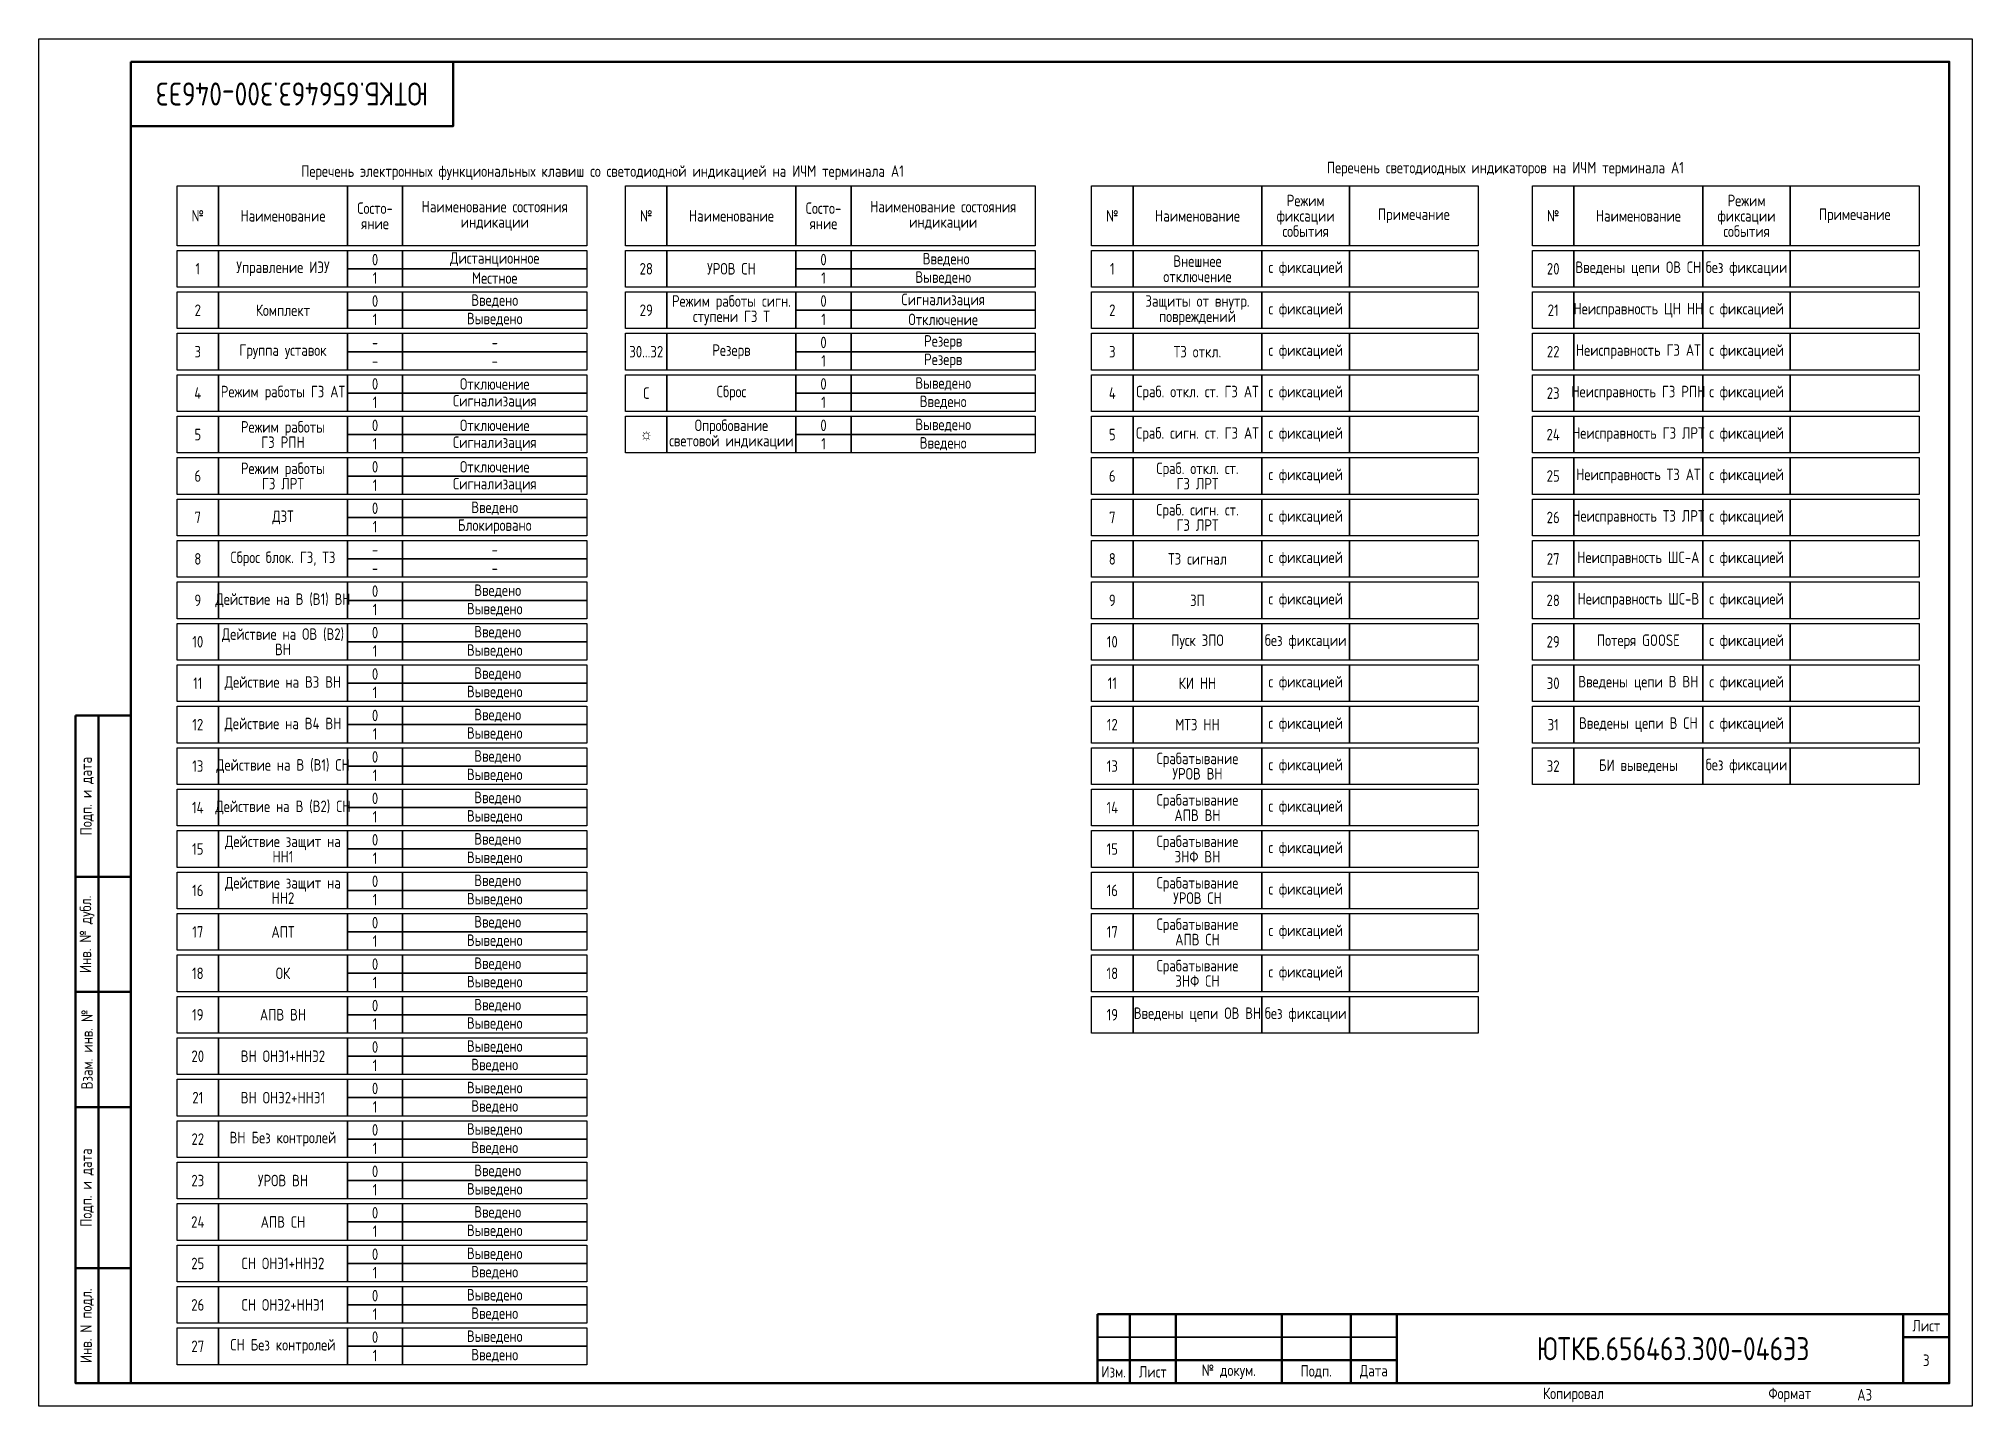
# Model space of a CAD drawing. Header units: millimetres. Extents: x -1117 to 6083, y -90 to 586.
# Drawn here: x 840 to 1260, y 0 to 297 of the extents above; entities that cross this region are included whole.
import ezdxf

# ---------------------------------------------------------------- set-up
doc = ezdxf.new("R2010")
doc.units = ezdxf.units.MM
doc.styles.add('Gost type A_2.5', font='GOST_A.TTF', dxfattribs={"height": 2.5})
doc.styles.add('Gost_type_A', font='GOST_A.TTF')

msp = doc.modelspace()

# ---------------------------------------------------------------- texts
at = {"insert": (895, 285), "char_height": 5, "width": 70, "attachment_point": 5, "rotation": 180, "style": 'Gost_type_A'}
msp.add_mtext('ЮТКБ.656463.300-046Э3', dxfattribs=at)
at = {"char_height": 2.5}
for s, insert, width, attachment_point, line_spacing_factor, style in [('Перечень электронных функциональных клавиш со светодиодной индикацией на ИЧМ терминала А1', (962.47, 266.31), 187.9901, 8, 0.9, 'Gost_type_A'), ('Перечень светодиодных индикаторов на ИЧМ терминала А1', (1158.58, 267.08), 179.7591, 8, 0.9, 'Gost_type_A'), ('Состо- яние', (913.06, 258.53), 12, 5, 0.8, 'Gost_type_A'), ('Наименование состояния индикации', (939.06, 258.53), 40, 5, 0.8, 'Gost_type_A'), ('Состо- яние', (1010.47, 258.53), 12, 5, 0.8, 'Gost_type_A'), ('Наименование состояния индикации', (1036.47, 258.53), 40, 5, 0.8, 'Gost_type_A'), ('Режим\\Pфиксации события', (1115.2, 258.53), 19, 5, 0.8, 'Gost_type_A'), ('Режим\\Pфиксации события', (1210.96, 258.53), 19, 5, 0.8, 'Gost_type_A'), ('№ ', (874.56, 258.53), 9, 5, 0.8, 'Gost_type_A'), ('Наименование ', (893.06, 258.53), 28, 5, 0.8, 'Gost_type_A'), ('№ ', (971.97, 258.53), 9, 5, 0.8, 'Gost_type_A'), ('Наименование ', (990.47, 258.53), 28, 5, 0.8, 'Gost_type_A'), ('№ ', (1073.2, 258.53), 9, 5, 0.8, 'Gost_type_A'), ('Наименование ', (1091.7, 258.53), 28, 5, 0.8, 'Gost_type_A'), ('Примечание', (1138.7, 258.53), 28, 5, 0.8, 'Gost_type_A'), ('№ ', (1168.96, 258.53), 9, 5, 0.8, 'Gost_type_A'), ('Наименование ', (1187.46, 258.53), 28, 5, 0.8, 'Gost_type_A'), ('Примечание', (1234.46, 258.53), 28, 5, 0.8, 'Gost_type_A'), ('1', (874.56, 247.03), 9, 5, 0.8, 'Gost_type_A'), ('Управление ИЭУ', (893.06, 247.03), 28, 5, 0.8, 'Gost_type_A'), ('0', (913.06, 249.03), 12, 5, 0.8, 'Gost_type_A'), ('Дистанционное', (939.06, 249.03), 40, 5, 0.8, 'Gost_type_A'), ('28', (971.97, 247.03), 9, 5, 0.8, 'Gost_type_A'), ('УРОВ СН', (990.47, 247.03), 28, 5, 0.8, 'Gost type A_2.5'), ('0', (1010.47, 249.03), 12, 5, 0.8, 'Gost_type_A'), (' Введено', (1036.47, 249.03), 40, 5, 0.8, 'Gost_type_A'), ('1', (1073.2, 247.03), 9, 5, 0.8, 'Gost_type_A'), ('Внешнее\\Pотключение ', (1091.7, 247.03), 28, 5, 0.8, 'Gost_type_A'), ('с фиксацией', (1115.2, 247.03), 19, 5, 0.8, 'Gost_type_A'), ('20', (1168.96, 247.03), 9, 5, 0.8, 'Gost_type_A'), ('Введены цепи ОВ СН', (1187.46, 247.03), 28, 5, 0.8, 'Gost_type_A'), ('без фиксации', (1210.96, 247.03), 19, 5, 0.8, 'Gost_type_A'), ('1', (913.06, 245.03), 12, 5, 0.8, 'Gost_type_A'), ('Местное', (939.06, 245.03), 40, 5, 0.8, 'Gost_type_A'), ('1', (1010.47, 245.03), 12, 5, 0.8, 'Gost_type_A'), ('Выведено', (1036.47, 245.03), 40, 5, 0.8, 'Gost_type_A'), ('0', (913.06, 240.03), 12, 5, 0.8, 'Gost_type_A'), ('Введено', (939.06, 240.03), 40, 5, 0.8, 'Gost_type_A'), ('Режим работы сигн. ступени ГЗ Т', (990.47, 238.03), 28, 5, 0.8, 'Gost type A_2.5'), ('0', (1010.47, 240.03), 12, 5, 0.8, 'Gost_type_A'), ('Сигнализация', (1036.47, 240.03), 40, 5, 0.8, 'Gost_type_A'), ('Защиты от внутр. повреждений', (1091.7, 238.03), 28, 5, 0.8, 'Gost_type_A'), ('с фиксацией', (1115.2, 238.03), 19, 5, 0.8, 'Gost_type_A'), ('Неисправность ЦН НН', (1187.46, 238.03), 28, 5, 0.8, 'Gost_type_A'), ('с фиксацией', (1210.96, 238.03), 19, 5, 0.8, 'Gost_type_A'), ('2', (874.56, 238.03), 9, 5, 0.8, 'Gost_type_A'), ('Комплект', (893.06, 238.03), 28, 5, 0.8, 'Gost_type_A'), ('1', (913.06, 236.03), 12, 5, 0.8, 'Gost_type_A'), ('Выведено', (939.06, 236.03), 40, 5, 0.8, 'Gost_type_A'), ('29', (971.97, 238.03), 9, 5, 0.8, 'Gost_type_A'), ('1', (1010.47, 236.03), 12, 5, 0.8, 'Gost_type_A'), ('Отключение', (1036.47, 236.03), 40, 5, 0.8, 'Gost_type_A'), ('2', (1073.2, 238.03), 9, 5, 0.8, 'Gost_type_A'), ('21', (1168.96, 238.03), 9, 5, 0.8, 'Gost_type_A'), ('0', (1010.47, 231.03), 12, 5, 0.8, 'Gost_type_A'), ('Резерв', (1036.47, 231.03), 40, 5, 0.8, 'Gost_type_A'), ('3', (874.56, 229.03), 9, 5, 0.8, 'Gost_type_A'), ('Группа уставок', (893.06, 229.03), 28, 5, 0.8, 'Gost_type_A'), ('-', (913.06, 231.03), 12, 5, 0.8, 'Gost_type_A'), ('-', (913.06, 227.03), 12, 5, 0.8, 'Gost_type_A'), ('-', (939.06, 231.03), 40, 5, 0.8, 'Gost_type_A'), ('-', (939.06, 227.03), 40, 5, 0.8, 'Gost_type_A'), ('30...32', (971.97, 229.03), 9, 5, 0.8, 'Gost_type_A'), ('Резерв', (990.47, 229.03), 28, 5, 0.8, 'Gost_type_A'), ('1', (1010.47, 227.03), 12, 5, 0.8, 'Gost_type_A'), ('Резерв', (1036.47, 227.03), 40, 5, 0.8, 'Gost_type_A'), ('3', (1073.2, 229.03), 9, 5, 0.8, 'Gost_type_A'), ('ТЗ откл.', (1091.7, 229.03), 28, 5, 0.8, 'Gost_type_A'), ('с фиксацией', (1115.2, 229.03), 19, 5, 0.8, 'Gost_type_A'), ('22', (1168.96, 229.03), 9, 5, 0.8, 'Gost_type_A'), ('Неисправность ГЗ АТ', (1187.46, 229.03), 28, 5, 0.8, 'Gost_type_A'), ('с фиксацией', (1210.96, 229.03), 19, 5, 0.8, 'Gost_type_A'), ('0', (913.06, 222.03), 12, 5, 0.8, 'Gost_type_A'), ('Отключение', (939.06, 222.03), 40, 5, 0.8, 'Gost_type_A'), ('0', (1010.47, 222.03), 12, 5, 0.8, 'Gost_type_A'), ('Выведено', (1036.47, 222.03), 40, 5, 0.8, 'Gost_type_A'), ('4', (874.56, 220.03), 9, 5, 0.8, 'Gost_type_A'), ('Режим работы ГЗ АТ', (893.06, 220.03), 28, 5, 0.8, 'Gost_type_A'), ('1', (913.06, 218.03), 12, 5, 0.8, 'Gost_type_A'), ('Сигнализация', (939.06, 218.03), 40, 5, 0.8, 'Gost_type_A'), ('C', (971.97, 220.03), 9, 5, 0.8, 'Gost_type_A'), ('Сброс', (990.47, 220.03), 28, 5, 0.8, 'Gost_type_A'), ('1', (1010.47, 218.03), 12, 5, 0.8, 'Gost_type_A'), ('Введено', (1036.47, 218.03), 40, 5, 0.8, 'Gost_type_A'), ('4', (1073.2, 220.03), 9, 5, 0.8, 'Gost_type_A'), ('Сраб. откл. ст. ГЗ АТ', (1091.7, 220.03), 28, 5, 0.8, 'Gost_type_A'), ('с фиксацией', (1115.2, 220.03), 19, 5, 0.8, 'Gost_type_A'), ('23', (1168.96, 220.03), 9, 5, 0.8, 'Gost_type_A'), ('Неисправность ГЗ РПН', (1187.46, 220.03), 28, 5, 0.8, 'Gost_type_A'), ('с фиксацией', (1210.96, 220.03), 19, 5, 0.8, 'Gost_type_A'), ('0', (913.06, 213.03), 12, 5, 0.8, 'Gost_type_A'), ('Отключение', (939.06, 213.03), 40, 5, 0.8, 'Gost_type_A'), ('Опробование световой индикации', (990.47, 211.03), 28, 5, 0.8, 'Gost_type_A'), ('0', (1010.47, 213.03), 12, 5, 0.8, 'Gost_type_A'), ('Выведено', (1036.47, 213.03), 40, 5, 0.8, 'Gost_type_A'), ('5', (874.56, 211.03), 9, 5, 0.8, 'Gost_type_A'), ('Режим работы \\PГЗ РПН', (893.06, 211.03), 28, 5, 0.8, 'Gost type A_2.5'), ('1', (913.06, 209.03), 12, 5, 0.8, 'Gost_type_A'), ('Сигнализация', (939.06, 209.03), 40, 5, 0.8, 'Gost_type_A'), ('☼', (971.97, 211.03), 9, 5, 0.8, 'Gost_type_A'), ('1', (1010.47, 209.03), 12, 5, 0.8, 'Gost_type_A'), ('Введено', (1036.47, 209.03), 40, 5, 0.8, 'Gost_type_A'), ('5', (1073.2, 211.03), 9, 5, 0.8, 'Gost_type_A'), ('Сраб. сигн. ст. ГЗ АТ', (1091.7, 211.03), 28, 5, 0.8, 'Gost_type_A'), ('с фиксацией', (1115.2, 211.03), 19, 5, 0.8, 'Gost_type_A'), ('24', (1168.96, 211.03), 9, 5, 0.8, 'Gost_type_A'), ('Неисправность ГЗ ЛРТ', (1187.46, 211.03), 28, 5, 0.8, 'Gost_type_A'), ('с фиксацией', (1210.96, 211.03), 19, 5, 0.8, 'Gost_type_A'), ('6', (874.56, 202.03), 9, 5, 0.8, 'Gost_type_A'), ('Режим работы \\PГЗ ЛРТ', (893.06, 202.03), 28, 5, 0.8, 'Gost type A_2.5'), ('0', (913.06, 204.03), 12, 5, 0.8, 'Gost_type_A'), ('Сигнализация', (939.06, 200.03), 40, 5, 0.8, 'Gost_type_A'), ('Отключение', (939.06, 204.03), 40, 5, 0.8, 'Gost_type_A'), ('6', (1073.2, 202.03), 9, 5, 0.8, 'Gost_type_A'), ('Сраб. откл. ст. \\PГЗ ЛРТ', (1091.7, 202.03), 28, 5, 0.8, 'Gost_type_A'), ('с фиксацией', (1115.2, 202.03), 19, 5, 0.8, 'Gost_type_A'), ('25', (1168.96, 202.03), 9, 5, 0.8, 'Gost_type_A'), ('Неисправность ТЗ АТ', (1187.46, 202.03), 28, 5, 0.8, 'Gost_type_A'), ('с фиксацией', (1210.96, 202.03), 19, 5, 0.8, 'Gost_type_A'), ('1', (913.06, 200.03), 12, 5, 0.8, 'Gost_type_A'), ('7', (874.56, 193.03), 9, 5, 0.8, 'Gost_type_A'), ('ДЗТ', (893.06, 193.03), 28, 5, 0.8, 'Gost type A_2.5'), ('0', (913.06, 195.03), 12, 5, 0.8, 'Gost_type_A'), ('Введено', (939.06, 195.03), 40, 5, 0.8, 'Gost_type_A'), ('7', (1073.2, 193.03), 9, 5, 0.8, 'Gost_type_A'), ('Сраб. сигн. ст. \\PГЗ ЛРТ', (1091.7, 193.03), 28, 5, 0.8, 'Gost_type_A'), ('с фиксацией', (1115.2, 193.03), 19, 5, 0.8, 'Gost_type_A'), ('26', (1168.96, 193.03), 9, 5, 0.8, 'Gost_type_A'), ('Неисправность ТЗ ЛРТ', (1187.46, 193.03), 28, 5, 0.8, 'Gost_type_A'), ('с фиксацией', (1210.96, 193.03), 19, 5, 0.8, 'Gost_type_A'), ('1', (913.06, 191.03), 12, 5, 0.8, 'Gost_type_A'), ('Блокировано', (939.06, 191.03), 40, 5, 0.8, 'Gost_type_A'), ('8', (874.56, 184.03), 9, 5, 0.8, 'Gost_type_A'), ('Сброс блок. ГЗ, ТЗ', (893.06, 184.03), 28, 5, 0.8, 'Gost type A_2.5'), ('-', (913.06, 186.03), 12, 5, 0.8, 'Gost_type_A'), ('-', (939.06, 186.03), 40, 5, 0.8, 'Gost_type_A'), ('8', (1073.2, 184.03), 9, 5, 0.8, 'Gost_type_A'), ('ТЗ сигнал', (1091.7, 184.03), 28, 5, 0.8, 'Gost_type_A'), ('с фиксацией', (1115.2, 184.03), 19, 5, 0.8, 'Gost_type_A'), ('27', (1168.96, 184.03), 9, 5, 0.8, 'Gost_type_A'), ('Неисправность ШС-А', (1187.46, 184.03), 28, 5, 0.8, 'Gost_type_A'), ('с фиксацией', (1210.96, 184.03), 19, 5, 0.8, 'Gost_type_A'), ('-', (913.06, 182.03), 12, 5, 0.8, 'Gost_type_A'), ('-', (939.06, 182.03), 40, 5, 0.8, 'Gost_type_A'), ('Действие на В (В1) ВН', (893.06, 175.03), 28, 5, 0.8, 'Gost_type_A'), ('0', (913.06, 177.03), 12, 5, 0.8, 'Gost_type_A'), (' Введено', (939.06, 177.03), 40, 5, 0.8, 'Gost_type_A'), ('с фиксацией', (1115.2, 175.03), 19, 5, 0.8, 'Gost_type_A'), ('Неисправность ШС-В', (1187.46, 175.03), 28, 5, 0.8, 'Gost_type_A'), ('с фиксацией', (1210.96, 175.03), 19, 5, 0.8, 'Gost_type_A'), ('9', (874.56, 175.03), 9, 5, 0.8, 'Gost_type_A'), ('1', (913.06, 173.03), 12, 5, 0.8, 'Gost_type_A'), ('Выведено', (939.06, 173.03), 40, 5, 0.8, 'Gost_type_A'), ('9', (1073.2, 175.03), 9, 5, 0.8, 'Gost_type_A'), ('ЗП', (1091.7, 175.03), 28, 5, 0.8, 'Gost_type_A'), ('28', (1168.96, 175.03), 9, 5, 0.8, 'Gost_type_A'), ('Действие на ОВ (В2) ВН', (893.06, 166.03), 28, 5, 0.8, 'Gost_type_A'), ('0', (913.06, 168.03), 12, 5, 0.8, 'Gost_type_A'), (' Введено', (939.06, 168.03), 40, 5, 0.8, 'Gost_type_A'), ('10', (874.56, 166.03), 9, 5, 0.8, 'Gost_type_A'), ('1', (913.06, 164.03), 12, 5, 0.8, 'Gost_type_A'), ('Выведено', (939.06, 164.03), 40, 5, 0.8, 'Gost_type_A'), ('10', (1073.2, 166.03), 9, 5, 0.8, 'Gost_type_A'), ('Пуск ЗПО', (1091.7, 166.03), 28, 5, 0.8, 'Gost_type_A'), ('без фиксации', (1115.2, 166.03), 19, 5, 0.8, 'Gost_type_A'), ('29', (1168.96, 166.03), 9, 5, 0.8, 'Gost_type_A'), ('Потеря GOOSE', (1187.46, 166.03), 28, 5, 0.8, 'Gost_type_A'), ('с фиксацией', (1210.96, 166.03), 19, 5, 0.8, 'Gost_type_A'), ('0', (913.06, 159.03), 12, 5, 0.8, 'Gost_type_A'), (' Введено', (939.06, 159.03), 40, 5, 0.8, 'Gost_type_A'), ('11', (874.56, 157.03), 9, 5, 0.8, 'Gost_type_A'), ('Действие на В3 ВН', (893.06, 157.03), 28, 5, 0.8, 'Gost_type_A'), ('1', (913.06, 155.03), 12, 5, 0.8, 'Gost_type_A'), ('Выведено', (939.06, 155.03), 40, 5, 0.8, 'Gost_type_A'), ('11', (1073.2, 157.03), 9, 5, 0.8, 'Gost_type_A'), ('КИ НН', (1091.7, 157.03), 28, 5, 0.8, 'Gost_type_A'), ('с фиксацией', (1115.2, 157.03), 19, 5, 0.8, 'Gost_type_A'), ('30', (1168.96, 157.03), 9, 5, 0.8, 'Gost_type_A'), ('Введены цепи В ВН', (1187.46, 157.03), 28, 5, 0.8, 'Gost_type_A'), ('с фиксацией', (1210.96, 157.03), 19, 5, 0.8, 'Gost_type_A'), ('0', (913.06, 150.03), 12, 5, 0.8, 'Gost_type_A'), (' Введено', (939.06, 150.03), 40, 5, 0.8, 'Gost_type_A'), ('12', (874.56, 148.03), 9, 5, 0.8, 'Gost_type_A'), ('Действие на В4 ВН', (893.06, 148.03), 28, 5, 0.8, 'Gost_type_A'), ('1', (913.06, 146.03), 12, 5, 0.8, 'Gost_type_A'), ('Выведено', (939.06, 146.03), 40, 5, 0.8, 'Gost_type_A'), ('12', (1073.2, 148.03), 9, 5, 0.8, 'Gost_type_A'), ('МТЗ НН', (1091.7, 148.03), 28, 5, 0.8, 'Gost_type_A'), ('с фиксацией', (1115.2, 148.03), 19, 5, 0.8, 'Gost_type_A'), ('31', (1168.96, 148.03), 9, 5, 0.8, 'Gost_type_A'), ('Введены цепи В СН', (1187.46, 148.03), 28, 5, 0.8, 'Gost_type_A'), ('с фиксацией', (1210.96, 148.03), 19, 5, 0.8, 'Gost_type_A'), ('13', (874.56, 139.03), 9, 5, 0.8, 'Gost_type_A'), ('Действие на В (В1) СН', (893.06, 139.03), 28, 5, 0.8, 'Gost_type_A'), ('0', (913.06, 141.03), 12, 5, 0.8, 'Gost_type_A'), (' Введено', (939.06, 141.03), 40, 5, 0.8, 'Gost_type_A'), ('13', (1073.2, 139.03), 9, 5, 0.8, 'Gost_type_A'), ('Срабатывание\\PУРОВ ВН', (1091.7, 139.03), 28, 5, 0.8, 'Gost_type_A'), ('с фиксацией', (1115.2, 139.03), 19, 5, 0.8, 'Gost_type_A'), ('32', (1168.96, 139.03), 9, 5, 0.8, 'Gost_type_A'), ('БИ выведены', (1187.46, 139.03), 28, 5, 0.8, 'Gost_type_A'), ('без фиксации', (1210.96, 139.03), 19, 5, 0.8, 'Gost_type_A'), ('1', (913.06, 137.03), 12, 5, 0.8, 'Gost_type_A'), ('Выведено', (939.06, 137.03), 40, 5, 0.8, 'Gost_type_A'), ('14', (874.56, 130.03), 9, 5, 0.8, 'Gost_type_A'), ('Действие на В (В2) СН', (893.06, 130.03), 28, 5, 0.8, 'Gost_type_A'), ('0', (913.06, 132.03), 12, 5, 0.8, 'Gost_type_A'), (' Введено', (939.06, 132.03), 40, 5, 0.8, 'Gost_type_A'), ('14', (1073.2, 130.03), 9, 5, 0.8, 'Gost_type_A'), ('Срабатывание\\PАПВ ВН', (1091.7, 130.03), 28, 5, 0.8, 'Gost_type_A'), ('с фиксацией', (1115.2, 130.03), 19, 5, 0.8, 'Gost_type_A'), ('1', (913.06, 128.03), 12, 5, 0.8, 'Gost_type_A'), ('Выведено', (939.06, 128.03), 40, 5, 0.8, 'Gost_type_A'), ('15', (874.56, 121.03), 9, 5, 0.8, 'Gost_type_A'), ('Действие защит на НН1', (893.06, 121.03), 28, 5, 0.8, 'Gost type A_2.5'), ('0', (913.06, 123.03), 12, 5, 0.8, 'Gost_type_A'), (' Введено', (939.06, 123.03), 40, 5, 0.8, 'Gost_type_A'), ('15', (1073.2, 121.03), 9, 5, 0.8, 'Gost_type_A'), ('Срабатывание\\PЗНФ ВН', (1091.7, 121.03), 28, 5, 0.8, 'Gost_type_A'), ('с фиксацией', (1115.2, 121.03), 19, 5, 0.8, 'Gost_type_A'), ('1', (913.06, 119.03), 12, 5, 0.8, 'Gost_type_A'), ('Выведено', (939.06, 119.03), 40, 5, 0.8, 'Gost_type_A'), ('Действие защит на НН2', (893.06, 112.03), 28, 5, 0.8, 'Gost type A_2.5'), ('0', (913.06, 114.03), 12, 5, 0.8, 'Gost_type_A'), (' Введено', (939.06, 114.03), 40, 5, 0.8, 'Gost_type_A'), ('Срабатывание\\PУРОВ СН', (1091.7, 112.03), 28, 5, 0.8, 'Gost_type_A'), ('с фиксацией', (1115.2, 112.03), 19, 5, 0.8, 'Gost_type_A'), ('16', (874.56, 112.03), 9, 5, 0.8, 'Gost_type_A'), ('1', (913.06, 110.03), 12, 5, 0.8, 'Gost_type_A'), ('Выведено', (939.06, 110.03), 40, 5, 0.8, 'Gost_type_A'), ('16', (1073.2, 112.03), 9, 5, 0.8, 'Gost_type_A'), ('0', (913.06, 105.03), 12, 5, 0.8, 'Gost_type_A'), (' Введено', (939.06, 105.03), 40, 5, 0.8, 'Gost_type_A'), ('Срабатывание\\PАПВ СН', (1091.7, 103.03), 28, 5, 0.8, 'Gost_type_A'), ('17', (874.56, 103.03), 9, 5, 0.8, 'Gost_type_A'), ('АПТ', (893.06, 103.03), 28, 5, 0.8, 'Gost type A_2.5'), ('1', (913.06, 101.03), 12, 5, 0.8, 'Gost_type_A'), ('Выведено', (939.06, 101.03), 40, 5, 0.8, 'Gost_type_A'), ('17', (1073.2, 103.03), 9, 5, 0.8, 'Gost_type_A'), ('с фиксацией', (1115.2, 103.03), 19, 5, 0.8, 'Gost_type_A'), ('0', (913.06, 96.03), 12, 5, 0.8, 'Gost_type_A'), (' Введено', (939.06, 96.03), 40, 5, 0.8, 'Gost_type_A'), ('Срабатывание\\PЗНФ СН', (1091.7, 94.03), 28, 5, 0.8, 'Gost_type_A'), ('18', (874.56, 94.03), 9, 5, 0.8, 'Gost_type_A'), ('ОК', (893.06, 94.03), 28, 5, 0.8, 'Gost type A_2.5'), ('1', (913.06, 92.03), 12, 5, 0.8, 'Gost_type_A'), ('Выведено', (939.06, 92.03), 40, 5, 0.8, 'Gost_type_A'), ('18', (1073.2, 94.03), 9, 5, 0.8, 'Gost_type_A'), ('с фиксацией', (1115.2, 94.03), 19, 5, 0.8, 'Gost_type_A'), ('0', (913.06, 87.03), 12, 5, 0.8, 'Gost_type_A'), (' Введено', (939.06, 87.03), 40, 5, 0.8, 'Gost_type_A'), ('19', (874.56, 85.03), 9, 5, 0.8, 'Gost_type_A'), ('АПВ ВН', (893.06, 85.03), 28, 5, 0.8, 'Gost type A_2.5'), ('1', (913.06, 83.03), 12, 5, 0.8, 'Gost_type_A'), ('Выведено', (939.06, 83.03), 40, 5, 0.8, 'Gost_type_A'), ('19', (1073.2, 85.03), 9, 5, 0.8, 'Gost_type_A'), ('Введены цепи ОВ ВН', (1091.7, 85.03), 28, 5, 0.8, 'Gost_type_A'), ('без фиксации', (1115.2, 85.03), 19, 5, 0.8, 'Gost_type_A'), ('20', (874.56, 76.03), 9, 5, 0.8, 'Gost_type_A'), ('ВН ОНЭ1+ННЭ2', (893.06, 76.03), 28, 5, 0.8, 'Gost type A_2.5'), ('0', (913.06, 78.03), 12, 5, 0.8, 'Gost_type_A'), ('Выведено', (939.06, 78.03), 40, 5, 0.8, 'Gost_type_A'), ('1', (913.06, 74.03), 12, 5, 0.8, 'Gost_type_A'), ('Введено', (939.06, 74.03), 40, 5, 0.8, 'Gost_type_A'), ('21', (874.56, 67.03), 9, 5, 0.8, 'Gost_type_A'), ('ВН ОНЭ2+ННЭ1', (893.06, 67.03), 28, 5, 0.8, 'Gost type A_2.5'), ('0', (913.06, 69.03), 12, 5, 0.8, 'Gost_type_A'), ('Выведено', (939.06, 69.03), 40, 5, 0.8, 'Gost_type_A'), ('1', (913.06, 65.03), 12, 5, 0.8, 'Gost_type_A'), ('Введено', (939.06, 65.03), 40, 5, 0.8, 'Gost_type_A'), ('22', (874.56, 58.03), 9, 5, 0.8, 'Gost_type_A'), ('ВН Без контролей', (893.06, 58.03), 28, 5, 0.8, 'Gost type A_2.5'), ('0', (913.06, 60.03), 12, 5, 0.8, 'Gost_type_A'), ('Выведено', (939.06, 60.03), 40, 5, 0.8, 'Gost_type_A'), ('1', (913.06, 56.03), 12, 5, 0.8, 'Gost_type_A'), ('Введено', (939.06, 56.03), 40, 5, 0.8, 'Gost_type_A'), ('0', (913.06, 51.03), 12, 5, 0.8, 'Gost_type_A'), (' Введено', (939.06, 51.03), 40, 5, 0.8, 'Gost_type_A'), ('23', (874.56, 49.03), 9, 5, 0.8, 'Gost_type_A'), ('УРОВ ВН', (893.06, 49.03), 28, 5, 0.8, 'Gost type A_2.5'), ('1', (913.06, 47.03), 12, 5, 0.8, 'Gost_type_A'), ('Выведено', (939.06, 47.03), 40, 5, 0.8, 'Gost_type_A'), ('0', (913.06, 42.03), 12, 5, 0.8, 'Gost_type_A'), (' Введено', (939.06, 42.03), 40, 5, 0.8, 'Gost_type_A'), ('24', (874.56, 40.03), 9, 5, 0.8, 'Gost_type_A'), ('АПВ СН', (893.06, 40.03), 28, 5, 0.8, 'Gost type A_2.5'), ('1', (913.06, 38.03), 12, 5, 0.8, 'Gost_type_A'), ('Выведено', (939.06, 38.03), 40, 5, 0.8, 'Gost_type_A'), ('0', (913.06, 33.03), 12, 5, 0.8, 'Gost_type_A'), ('Выведено', (939.06, 33.03), 40, 5, 0.8, 'Gost_type_A'), ('25', (874.56, 31.03), 9, 5, 0.8, 'Gost_type_A'), ('СН ОНЭ1+ННЭ2', (893.06, 31.03), 28, 5, 0.8, 'Gost type A_2.5'), ('1', (913.06, 29.03), 12, 5, 0.8, 'Gost_type_A'), ('Введено', (939.06, 29.03), 40, 5, 0.8, 'Gost_type_A'), ('0', (913.06, 24.03), 12, 5, 0.8, 'Gost_type_A'), ('Выведено', (939.06, 24.03), 40, 5, 0.8, 'Gost_type_A'), ('26', (874.56, 22.03), 9, 5, 0.8, 'Gost_type_A'), ('СН ОНЭ2+ННЭ1', (893.06, 22.03), 28, 5, 0.8, 'Gost type A_2.5'), ('1', (913.06, 20.03), 12, 5, 0.8, 'Gost_type_A'), ('Введено', (939.06, 20.03), 40, 5, 0.8, 'Gost_type_A'), ('27', (874.56, 13.03), 9, 5, 0.8, 'Gost_type_A'), ('СН Без контролей', (893.06, 13.03), 28, 5, 0.8, 'Gost type A_2.5'), ('0', (913.06, 15.03), 12, 5, 0.8, 'Gost_type_A'), ('Выведено', (939.06, 15.03), 40, 5, 0.8, 'Gost_type_A'), ('1', (913.06, 11.03), 12, 5, 0.8, 'Gost_type_A'), ('Введено', (939.06, 11.03), 40, 5, 0.8, 'Gost_type_A')]:
    msp.add_mtext(s, dxfattribs=dict(at, insert=insert, width=width, attachment_point=attachment_point, line_spacing_factor=line_spacing_factor, style=style))
at = {"style": 'Gost_type_A'}
for s, insert, char_height, width, attachment_point in [('ЮТКБ.656463.300-046Э3', (1195, 12.5), 5, 120, 5), ('3', (1250, 10), 2.5, 10, 5), ('A3', (1235, 2.5), 2.5, 20, 4)]:
    msp.add_mtext(s, dxfattribs=dict(at, insert=insert, char_height=char_height, width=width, attachment_point=attachment_point))

# ---------------------------------------------------------------- blocks, each defined once
blk = doc.blocks.new('Штамп угловой верхний')
at = {"lineweight": 50}
blk.add_lwpolyline([(0, 0), (70, 0), (70, -14), (0, -14)], close=True, dxfattribs=at)
blk = doc.blocks.new('Формат_А3')
blk.add_lwpolyline([(-420, 297), (0, 297), (0, 0), (-420, 0)], close=True)
at = {"lineweight": 50}
blk.add_lwpolyline([(-400, 292), (-5, 292), (-5, 5), (-400, 5)], close=True, dxfattribs=at)
blk = doc.blocks.new('Штамп левый нижний')
at = {"lineweight": 50}
for points in [[(-12, 145), (-7, 145), (-7, 110), (-12, 110)], [(-7, 145), (0, 145), (0, 110), (-7, 110)], [(-12, 110), (-7, 110), (-7, 85), (-12, 85)], [(-7, 110), (0, 110), (0, 85), (-7, 85)], [(-12, 85), (-7, 85), (-7, 60), (-12, 60)], [(-7, 85), (0, 85), (0, 60), (-7, 60)], [(-12, 60), (-7, 60), (-7, 25), (-12, 25)], [(-7, 60), (0, 60), (0, 25), (-7, 25)], [(-12, 25), (-7, 25), (-7, 0), (-12, 0)], [(-7, 25), (0, 25), (0, 0), (-7, 0)]]:
    blk.add_lwpolyline(points, close=True, dxfattribs=at)
at = {"char_height": 2.5, "attachment_point": 5, "rotation": 90, "style": 'Gost_type_A'}
for s, insert, width in [('Подп. и дата', (-9.5, 127.5), 35), ('Инв. № дубл.', (-9.5, 97.5), 25), ('Взам. инв. №', (-9.5, 72.5), 25), ('Подп. и дата', (-9.5, 42.5), 35), ('Инв. N подл.', (-9.5, 12.5), 25)]:
    blk.add_mtext(s, dxfattribs=dict(at, insert=insert, width=width))
blk = doc.blocks.new('Штамп малый нижний')
at = {"lineweight": 50}
for points in [[(-185, 15), (-178, 15), (-178, 5), (-185, 5)], [(-178, 15), (-168, 15), (-168, 5), (-178, 5)], [(-168, 15), (-145, 15), (-145, 5), (-168, 5)], [(-145, 15), (-130, 15), (-130, 5), (-145, 5)], [(-130, 15), (-120, 15), (-120, 5), (-130, 5)], [(-120, 15), (-10, 15), (-10, 0), (-120, 0)], [(-10, 15), (0, 15), (0, 10), (-10, 10)], [(-10, 10), (0, 10), (0, 0), (-10, 0)], [(-185, 5), (-178, 5), (-178, 0), (-185, 0)], [(-178, 5), (-168, 5), (-168, 0), (-178, 0)], [(-168, 5), (-145, 5), (-145, 0), (-168, 0)], [(-145, 5), (-130, 5), (-130, 0), (-145, 0)], [(-130, 5), (-120, 5), (-120, 0), (-130, 0)]]:
    blk.add_lwpolyline(points, close=True, dxfattribs=at)
for points in [[(-185, 15), (-178, 15), (-178, 10), (-185, 10)], [(-178, 15), (-168, 15), (-168, 10), (-178, 10)], [(-168, 15), (-145, 15), (-145, 10), (-168, 10)], [(-145, 15), (-130, 15), (-130, 10), (-145, 10)], [(-130, 15), (-120, 15), (-120, 10), (-130, 10)], [(-185, 10), (-178, 10), (-178, 5), (-185, 5)], [(-178, 10), (-168, 10), (-168, 5), (-178, 5)], [(-168, 10), (-145, 10), (-145, 5), (-168, 5)], [(-145, 10), (-130, 10), (-130, 5), (-145, 5)], [(-130, 10), (-120, 10), (-120, 5), (-130, 5)]]:
    blk.add_lwpolyline(points, close=True)
at = {"char_height": 2.5, "style": 'Gost_type_A'}
for s, insert, width, attachment_point in [('Лист', (-5, 12.5), 10, 5), ('Изм.', (-181.5, 2.5), 7, 5), ('Лист', (-173, 2.5), 10, 5), ('№ докум.', (-156.5, 2.5), 23, 5), ('Подп.', (-137.5, 2.5), 15, 5), ('Дата', (-125, 2.5), 10, 5), ('Копировал', (-75, -2.53), 13.1202, 6), ('Формат', (-30, -2.53), 13.1202, 6)]:
    blk.add_mtext(s, dxfattribs=dict(at, insert=insert, width=width, attachment_point=attachment_point))

# ---------------------------------------------------------------- linework, layer by layer
for points in [[(870.06, 265.03), (879.06, 265.03), (879.06, 252.03), (870.06, 252.03)], [(879.06, 265.03), (907.06, 265.03), (907.06, 252.03), (879.06, 252.03)], [(907.06, 265.03), (919.06, 265.03), (919.06, 252.03), (907.06, 252.03)], [(919.06, 265.03), (959.06, 265.03), (959.06, 252.03), (919.06, 252.03)], [(967.47, 265.03), (976.47, 265.03), (976.47, 252.03), (967.47, 252.03)], [(976.47, 265.03), (1004.47, 265.03), (1004.47, 252.03), (976.47, 252.03)], [(1004.47, 265.03), (1016.47, 265.03), (1016.47, 252.03), (1004.47, 252.03)], [(1016.47, 265.03), (1056.47, 265.03), (1056.47, 252.03), (1016.47, 252.03)], [(1068.7, 265.03), (1077.7, 265.03), (1077.7, 252.03), (1068.7, 252.03)], [(1077.7, 265.03), (1105.7, 265.03), (1105.7, 252.03), (1077.7, 252.03)], [(1105.7, 265.03), (1124.7, 265.03), (1124.7, 252.03), (1105.7, 252.03)], [(1124.7, 265.03), (1152.7, 265.03), (1152.7, 252.03), (1124.7, 252.03)], [(1164.46, 265.03), (1173.46, 265.03), (1173.46, 252.03), (1164.46, 252.03)], [(1173.46, 265.03), (1201.46, 265.03), (1201.46, 252.03), (1173.46, 252.03)], [(1201.46, 265.03), (1220.46, 265.03), (1220.46, 252.03), (1201.46, 252.03)], [(1220.46, 265.03), (1248.46, 265.03), (1248.46, 252.03), (1220.46, 252.03)], [(870.06, 251.03), (879.06, 251.03), (879.06, 243.03), (870.06, 243.03)], [(879.06, 251.03), (907.06, 251.03), (907.06, 243.03), (879.06, 243.03)], [(907.06, 251.03), (919.06, 251.03), (919.06, 247.03), (907.06, 247.03)], [(919.06, 251.03), (959.06, 251.03), (959.06, 247.03), (919.06, 247.03)], [(967.47, 251.03), (976.47, 251.03), (976.47, 243.03), (967.47, 243.03)], [(976.47, 251.03), (1004.47, 251.03), (1004.47, 243.03), (976.47, 243.03)], [(1004.47, 251.03), (1016.47, 251.03), (1016.47, 247.03), (1004.47, 247.03)], [(1016.47, 251.03), (1056.47, 251.03), (1056.47, 247.03), (1016.47, 247.03)], [(1068.7, 251.03), (1077.7, 251.03), (1077.7, 243.03), (1068.7, 243.03)], [(1077.7, 251.03), (1105.7, 251.03), (1105.7, 243.03), (1077.7, 243.03)], [(1105.7, 251.03), (1124.7, 251.03), (1124.7, 243.03), (1105.7, 243.03)], [(1124.7, 251.03), (1152.7, 251.03), (1152.7, 243.03), (1124.7, 243.03)], [(1164.46, 251.03), (1173.46, 251.03), (1173.46, 243.03), (1164.46, 243.03)], [(1173.46, 251.03), (1201.46, 251.03), (1201.46, 243.03), (1173.46, 243.03)], [(1201.46, 251.03), (1220.46, 251.03), (1220.46, 243.03), (1201.46, 243.03)], [(1220.46, 251.03), (1248.46, 251.03), (1248.46, 243.03), (1220.46, 243.03)], [(907.06, 247.03), (919.06, 247.03), (919.06, 243.03), (907.06, 243.03)], [(919.06, 247.03), (959.06, 247.03), (959.06, 243.03), (919.06, 243.03)], [(1004.47, 247.03), (1016.47, 247.03), (1016.47, 243.03), (1004.47, 243.03)], [(1016.47, 247.03), (1056.47, 247.03), (1056.47, 243.03), (1016.47, 243.03)], [(870.06, 242.03), (879.06, 242.03), (879.06, 234.03), (870.06, 234.03)], [(879.06, 242.03), (907.06, 242.03), (907.06, 234.03), (879.06, 234.03)], [(907.06, 242.03), (919.06, 242.03), (919.06, 238.03), (907.06, 238.03)], [(919.06, 242.03), (959.06, 242.03), (959.06, 238.03), (919.06, 238.03)], [(967.47, 242.03), (976.47, 242.03), (976.47, 234.03), (967.47, 234.03)], [(976.47, 242.03), (1004.47, 242.03), (1004.47, 234.03), (976.47, 234.03)], [(1004.47, 242.03), (1016.47, 242.03), (1016.47, 238.03), (1004.47, 238.03)], [(1016.47, 242.03), (1056.47, 242.03), (1056.47, 238.03), (1016.47, 238.03)], [(1068.7, 242.03), (1077.7, 242.03), (1077.7, 234.03), (1068.7, 234.03)], [(1077.7, 242.03), (1105.7, 242.03), (1105.7, 234.03), (1077.7, 234.03)], [(1105.7, 242.03), (1124.7, 242.03), (1124.7, 234.03), (1105.7, 234.03)], [(1124.7, 242.03), (1152.7, 242.03), (1152.7, 234.03), (1124.7, 234.03)], [(1164.46, 242.03), (1173.46, 242.03), (1173.46, 234.03), (1164.46, 234.03)], [(1173.46, 242.03), (1201.46, 242.03), (1201.46, 234.03), (1173.46, 234.03)], [(1201.46, 242.03), (1220.46, 242.03), (1220.46, 234.03), (1201.46, 234.03)], [(1220.46, 242.03), (1248.46, 242.03), (1248.46, 234.03), (1220.46, 234.03)], [(907.06, 238.03), (919.06, 238.03), (919.06, 234.03), (907.06, 234.03)], [(919.06, 238.03), (959.06, 238.03), (959.06, 234.03), (919.06, 234.03)], [(1004.47, 238.03), (1016.47, 238.03), (1016.47, 234.03), (1004.47, 234.03)], [(1016.47, 238.03), (1056.47, 238.03), (1056.47, 234.03), (1016.47, 234.03)], [(870.06, 233.03), (879.06, 233.03), (879.06, 225.03), (870.06, 225.03)], [(879.06, 233.03), (907.06, 233.03), (907.06, 225.03), (879.06, 225.03)], [(907.06, 233.03), (919.06, 233.03), (919.06, 229.03), (907.06, 229.03)], [(919.06, 233.03), (959.06, 233.03), (959.06, 229.03), (919.06, 229.03)], [(967.47, 233.03), (976.47, 233.03), (976.47, 225.03), (967.47, 225.03)], [(976.47, 233.03), (1004.47, 233.03), (1004.47, 225.03), (976.47, 225.03)], [(1004.47, 233.03), (1016.47, 233.03), (1016.47, 229.03), (1004.47, 229.03)], [(1016.47, 233.03), (1056.47, 233.03), (1056.47, 229.03), (1016.47, 229.03)], [(1068.7, 233.03), (1077.7, 233.03), (1077.7, 225.03), (1068.7, 225.03)], [(1077.7, 233.03), (1105.7, 233.03), (1105.7, 225.03), (1077.7, 225.03)], [(1105.7, 233.03), (1124.7, 233.03), (1124.7, 225.03), (1105.7, 225.03)], [(1124.7, 233.03), (1152.7, 233.03), (1152.7, 225.03), (1124.7, 225.03)], [(1164.46, 233.03), (1173.46, 233.03), (1173.46, 225.03), (1164.46, 225.03)], [(1173.46, 233.03), (1201.46, 233.03), (1201.46, 225.03), (1173.46, 225.03)], [(1201.46, 233.03), (1220.46, 233.03), (1220.46, 225.03), (1201.46, 225.03)], [(1220.46, 233.03), (1248.46, 233.03), (1248.46, 225.03), (1220.46, 225.03)], [(907.06, 229.03), (919.06, 229.03), (919.06, 225.03), (907.06, 225.03)], [(919.06, 229.03), (959.06, 229.03), (959.06, 225.03), (919.06, 225.03)], [(1004.47, 229.03), (1016.47, 229.03), (1016.47, 225.03), (1004.47, 225.03)], [(1016.47, 229.03), (1056.47, 229.03), (1056.47, 225.03), (1016.47, 225.03)], [(870.06, 224.03), (879.06, 224.03), (879.06, 216.03), (870.06, 216.03)], [(879.06, 224.03), (907.06, 224.03), (907.06, 216.03), (879.06, 216.03)], [(907.06, 224.03), (919.06, 224.03), (919.06, 220.03), (907.06, 220.03)], [(919.06, 224.03), (959.06, 224.03), (959.06, 220.03), (919.06, 220.03)], [(967.47, 224.03), (976.47, 224.03), (976.47, 216.03), (967.47, 216.03)], [(976.47, 224.03), (1004.47, 224.03), (1004.47, 216.03), (976.47, 216.03)], [(1004.47, 224.03), (1016.47, 224.03), (1016.47, 220.03), (1004.47, 220.03)], [(1016.47, 224.03), (1056.47, 224.03), (1056.47, 220.03), (1016.47, 220.03)], [(1068.7, 224.03), (1077.7, 224.03), (1077.7, 216.03), (1068.7, 216.03)], [(1077.7, 224.03), (1105.7, 224.03), (1105.7, 216.03), (1077.7, 216.03)], [(1105.7, 224.03), (1124.7, 224.03), (1124.7, 216.03), (1105.7, 216.03)], [(1124.7, 224.03), (1152.7, 224.03), (1152.7, 216.03), (1124.7, 216.03)], [(1164.46, 224.03), (1173.46, 224.03), (1173.46, 216.03), (1164.46, 216.03)], [(1173.46, 224.03), (1201.46, 224.03), (1201.46, 216.03), (1173.46, 216.03)], [(1201.46, 224.03), (1220.46, 224.03), (1220.46, 216.03), (1201.46, 216.03)], [(1220.46, 224.03), (1248.46, 224.03), (1248.46, 216.03), (1220.46, 216.03)], [(907.06, 220.03), (919.06, 220.03), (919.06, 216.03), (907.06, 216.03)], [(919.06, 220.03), (959.06, 220.03), (959.06, 216.03), (919.06, 216.03)], [(1004.47, 220.03), (1016.47, 220.03), (1016.47, 216.03), (1004.47, 216.03)], [(1016.47, 220.03), (1056.47, 220.03), (1056.47, 216.03), (1016.47, 216.03)], [(870.06, 215.03), (879.06, 215.03), (879.06, 207.03), (870.06, 207.03)], [(879.06, 215.03), (907.06, 215.03), (907.06, 207.03), (879.06, 207.03)], [(907.06, 215.03), (919.06, 215.03), (919.06, 211.03), (907.06, 211.03)], [(919.06, 215.03), (959.06, 215.03), (959.06, 211.03), (919.06, 211.03)], [(967.47, 215.03), (976.47, 215.03), (976.47, 207.03), (967.47, 207.03)], [(976.47, 215.03), (1004.47, 215.03), (1004.47, 207.03), (976.47, 207.03)], [(1004.47, 215.03), (1016.47, 215.03), (1016.47, 211.03), (1004.47, 211.03)], [(1016.47, 215.03), (1056.47, 215.03), (1056.47, 211.03), (1016.47, 211.03)], [(1068.7, 215.03), (1077.7, 215.03), (1077.7, 207.03), (1068.7, 207.03)], [(1077.7, 215.03), (1105.7, 215.03), (1105.7, 207.03), (1077.7, 207.03)], [(1105.7, 215.03), (1124.7, 215.03), (1124.7, 207.03), (1105.7, 207.03)], [(1124.7, 215.03), (1152.7, 215.03), (1152.7, 207.03), (1124.7, 207.03)], [(1164.46, 215.03), (1173.46, 215.03), (1173.46, 207.03), (1164.46, 207.03)], [(1173.46, 215.03), (1201.46, 215.03), (1201.46, 207.03), (1173.46, 207.03)], [(1201.46, 215.03), (1220.46, 215.03), (1220.46, 207.03), (1201.46, 207.03)], [(1220.46, 215.03), (1248.46, 215.03), (1248.46, 207.03), (1220.46, 207.03)], [(907.06, 211.03), (919.06, 211.03), (919.06, 207.03), (907.06, 207.03)], [(919.06, 211.03), (959.06, 211.03), (959.06, 207.03), (919.06, 207.03)], [(1004.47, 211.03), (1016.47, 211.03), (1016.47, 207.03), (1004.47, 207.03)], [(1016.47, 211.03), (1056.47, 211.03), (1056.47, 207.03), (1016.47, 207.03)], [(870.06, 206.03), (879.06, 206.03), (879.06, 198.03), (870.06, 198.03)], [(879.06, 206.03), (907.06, 206.03), (907.06, 198.03), (879.06, 198.03)], [(907.06, 206.03), (919.06, 206.03), (919.06, 202.03), (907.06, 202.03)], [(919.06, 206.03), (959.06, 206.03), (959.06, 202.03), (919.06, 202.03)], [(1068.7, 206.03), (1077.7, 206.03), (1077.7, 198.03), (1068.7, 198.03)], [(1077.7, 206.03), (1105.7, 206.03), (1105.7, 198.03), (1077.7, 198.03)], [(1105.7, 206.03), (1124.7, 206.03), (1124.7, 198.03), (1105.7, 198.03)], [(1124.7, 206.03), (1152.7, 206.03), (1152.7, 198.03), (1124.7, 198.03)], [(1164.46, 206.03), (1173.46, 206.03), (1173.46, 198.03), (1164.46, 198.03)], [(1173.46, 206.03), (1201.46, 206.03), (1201.46, 198.03), (1173.46, 198.03)], [(1201.46, 206.03), (1220.46, 206.03), (1220.46, 198.03), (1201.46, 198.03)], [(1220.46, 206.03), (1248.46, 206.03), (1248.46, 198.03), (1220.46, 198.03)], [(907.06, 202.03), (919.06, 202.03), (919.06, 198.03), (907.06, 198.03)], [(919.06, 202.03), (959.06, 202.03), (959.06, 198.03), (919.06, 198.03)], [(870.06, 197.03), (879.06, 197.03), (879.06, 189.03), (870.06, 189.03)], [(879.06, 197.03), (907.06, 197.03), (907.06, 189.03), (879.06, 189.03)], [(907.06, 197.03), (919.06, 197.03), (919.06, 193.03), (907.06, 193.03)], [(919.06, 197.03), (959.06, 197.03), (959.06, 193.03), (919.06, 193.03)], [(1068.7, 197.03), (1077.7, 197.03), (1077.7, 189.03), (1068.7, 189.03)], [(1077.7, 197.03), (1105.7, 197.03), (1105.7, 189.03), (1077.7, 189.03)], [(1105.7, 197.03), (1124.7, 197.03), (1124.7, 189.03), (1105.7, 189.03)], [(1124.7, 197.03), (1152.7, 197.03), (1152.7, 189.03), (1124.7, 189.03)], [(1164.46, 197.03), (1173.46, 197.03), (1173.46, 189.03), (1164.46, 189.03)], [(1173.46, 197.03), (1201.46, 197.03), (1201.46, 189.03), (1173.46, 189.03)], [(1201.46, 197.03), (1220.46, 197.03), (1220.46, 189.03), (1201.46, 189.03)], [(1220.46, 197.03), (1248.46, 197.03), (1248.46, 189.03), (1220.46, 189.03)], [(907.06, 193.03), (919.06, 193.03), (919.06, 189.03), (907.06, 189.03)], [(919.06, 193.03), (959.06, 193.03), (959.06, 189.03), (919.06, 189.03)], [(870.06, 188.03), (879.06, 188.03), (879.06, 180.03), (870.06, 180.03)], [(879.06, 188.03), (907.06, 188.03), (907.06, 180.03), (879.06, 180.03)], [(907.06, 188.03), (919.06, 188.03), (919.06, 184.03), (907.06, 184.03)], [(919.06, 188.03), (959.06, 188.03), (959.06, 184.03), (919.06, 184.03)], [(1068.7, 188.03), (1077.7, 188.03), (1077.7, 180.03), (1068.7, 180.03)], [(1077.7, 188.03), (1105.7, 188.03), (1105.7, 180.03), (1077.7, 180.03)], [(1105.7, 188.03), (1124.7, 188.03), (1124.7, 180.03), (1105.7, 180.03)], [(1124.7, 188.03), (1152.7, 188.03), (1152.7, 180.03), (1124.7, 180.03)], [(1164.46, 188.03), (1173.46, 188.03), (1173.46, 180.03), (1164.46, 180.03)], [(1173.46, 188.03), (1201.46, 188.03), (1201.46, 180.03), (1173.46, 180.03)], [(1201.46, 188.03), (1220.46, 188.03), (1220.46, 180.03), (1201.46, 180.03)], [(1220.46, 188.03), (1248.46, 188.03), (1248.46, 180.03), (1220.46, 180.03)], [(907.06, 184.03), (919.06, 184.03), (919.06, 180.03), (907.06, 180.03)], [(919.06, 184.03), (959.06, 184.03), (959.06, 180.03), (919.06, 180.03)], [(870.06, 179.03), (879.06, 179.03), (879.06, 171.03), (870.06, 171.03)], [(879.06, 179.03), (907.06, 179.03), (907.06, 171.03), (879.06, 171.03)], [(907.06, 179.03), (919.06, 179.03), (919.06, 175.03), (907.06, 175.03)], [(919.06, 179.03), (959.06, 179.03), (959.06, 175.03), (919.06, 175.03)], [(1068.7, 179.03), (1077.7, 179.03), (1077.7, 171.03), (1068.7, 171.03)], [(1077.7, 179.03), (1105.7, 179.03), (1105.7, 171.03), (1077.7, 171.03)], [(1105.7, 179.03), (1124.7, 179.03), (1124.7, 171.03), (1105.7, 171.03)], [(1124.7, 179.03), (1152.7, 179.03), (1152.7, 171.03), (1124.7, 171.03)], [(1164.46, 179.03), (1173.46, 179.03), (1173.46, 171.03), (1164.46, 171.03)], [(1173.46, 179.03), (1201.46, 179.03), (1201.46, 171.03), (1173.46, 171.03)], [(1201.46, 179.03), (1220.46, 179.03), (1220.46, 171.03), (1201.46, 171.03)], [(1220.46, 179.03), (1248.46, 179.03), (1248.46, 171.03), (1220.46, 171.03)], [(907.06, 175.03), (919.06, 175.03), (919.06, 171.03), (907.06, 171.03)], [(919.06, 175.03), (959.06, 175.03), (959.06, 171.03), (919.06, 171.03)], [(870.06, 170.03), (879.06, 170.03), (879.06, 162.03), (870.06, 162.03)], [(879.06, 170.03), (907.06, 170.03), (907.06, 162.03), (879.06, 162.03)], [(907.06, 170.03), (919.06, 170.03), (919.06, 166.03), (907.06, 166.03)], [(919.06, 170.03), (959.06, 170.03), (959.06, 166.03), (919.06, 166.03)], [(1068.7, 170.03), (1077.7, 170.03), (1077.7, 162.03), (1068.7, 162.03)], [(1077.7, 170.03), (1105.7, 170.03), (1105.7, 162.03), (1077.7, 162.03)], [(1105.7, 170.03), (1124.7, 170.03), (1124.7, 162.03), (1105.7, 162.03)], [(1124.7, 170.03), (1152.7, 170.03), (1152.7, 162.03), (1124.7, 162.03)], [(1164.46, 170.03), (1173.46, 170.03), (1173.46, 162.03), (1164.46, 162.03)], [(1173.46, 170.03), (1201.46, 170.03), (1201.46, 162.03), (1173.46, 162.03)], [(1201.46, 170.03), (1220.46, 170.03), (1220.46, 162.03), (1201.46, 162.03)], [(1220.46, 170.03), (1248.46, 170.03), (1248.46, 162.03), (1220.46, 162.03)], [(907.06, 166.03), (919.06, 166.03), (919.06, 162.03), (907.06, 162.03)], [(919.06, 166.03), (959.06, 166.03), (959.06, 162.03), (919.06, 162.03)], [(870.06, 161.03), (879.06, 161.03), (879.06, 153.03), (870.06, 153.03)], [(879.06, 161.03), (907.06, 161.03), (907.06, 153.03), (879.06, 153.03)], [(907.06, 161.03), (919.06, 161.03), (919.06, 157.03), (907.06, 157.03)], [(919.06, 161.03), (959.06, 161.03), (959.06, 157.03), (919.06, 157.03)], [(1068.7, 161.03), (1077.7, 161.03), (1077.7, 153.03), (1068.7, 153.03)], [(1077.7, 161.03), (1105.7, 161.03), (1105.7, 153.03), (1077.7, 153.03)], [(1105.7, 161.03), (1124.7, 161.03), (1124.7, 153.03), (1105.7, 153.03)], [(1124.7, 161.03), (1152.7, 161.03), (1152.7, 153.03), (1124.7, 153.03)], [(1164.46, 161.03), (1173.46, 161.03), (1173.46, 153.03), (1164.46, 153.03)], [(1173.46, 161.03), (1201.46, 161.03), (1201.46, 153.03), (1173.46, 153.03)], [(1201.46, 161.03), (1220.46, 161.03), (1220.46, 153.03), (1201.46, 153.03)], [(1220.46, 161.03), (1248.46, 161.03), (1248.46, 153.03), (1220.46, 153.03)], [(907.06, 157.03), (919.06, 157.03), (919.06, 153.03), (907.06, 153.03)], [(919.06, 157.03), (959.06, 157.03), (959.06, 153.03), (919.06, 153.03)], [(870.06, 152.03), (879.06, 152.03), (879.06, 144.03), (870.06, 144.03)], [(879.06, 152.03), (907.06, 152.03), (907.06, 144.03), (879.06, 144.03)], [(907.06, 152.03), (919.06, 152.03), (919.06, 148.03), (907.06, 148.03)], [(919.06, 152.03), (959.06, 152.03), (959.06, 148.03), (919.06, 148.03)], [(1068.7, 152.03), (1077.7, 152.03), (1077.7, 144.03), (1068.7, 144.03)], [(1077.7, 152.03), (1105.7, 152.03), (1105.7, 144.03), (1077.7, 144.03)], [(1105.7, 152.03), (1124.7, 152.03), (1124.7, 144.03), (1105.7, 144.03)], [(1124.7, 152.03), (1152.7, 152.03), (1152.7, 144.03), (1124.7, 144.03)], [(1164.46, 152.03), (1173.46, 152.03), (1173.46, 144.03), (1164.46, 144.03)], [(1173.46, 152.03), (1201.46, 152.03), (1201.46, 144.03), (1173.46, 144.03)], [(1201.46, 152.03), (1220.46, 152.03), (1220.46, 144.03), (1201.46, 144.03)], [(1220.46, 152.03), (1248.46, 152.03), (1248.46, 144.03), (1220.46, 144.03)], [(907.06, 148.03), (919.06, 148.03), (919.06, 144.03), (907.06, 144.03)], [(919.06, 148.03), (959.06, 148.03), (959.06, 144.03), (919.06, 144.03)], [(870.06, 143.03), (879.06, 143.03), (879.06, 135.03), (870.06, 135.03)], [(879.06, 143.03), (907.06, 143.03), (907.06, 135.03), (879.06, 135.03)], [(907.06, 143.03), (919.06, 143.03), (919.06, 139.03), (907.06, 139.03)], [(919.06, 143.03), (959.06, 143.03), (959.06, 139.03), (919.06, 139.03)], [(1068.7, 143.03), (1077.7, 143.03), (1077.7, 135.03), (1068.7, 135.03)], [(1077.7, 143.03), (1105.7, 143.03), (1105.7, 135.03), (1077.7, 135.03)], [(1105.7, 143.03), (1124.7, 143.03), (1124.7, 135.03), (1105.7, 135.03)], [(1124.7, 143.03), (1152.7, 143.03), (1152.7, 135.03), (1124.7, 135.03)], [(1164.46, 143.03), (1173.46, 143.03), (1173.46, 135.03), (1164.46, 135.03)], [(1173.46, 143.03), (1201.46, 143.03), (1201.46, 135.03), (1173.46, 135.03)], [(1201.46, 143.03), (1220.46, 143.03), (1220.46, 135.03), (1201.46, 135.03)], [(1220.46, 143.03), (1248.46, 143.03), (1248.46, 135.03), (1220.46, 135.03)], [(907.06, 139.03), (919.06, 139.03), (919.06, 135.03), (907.06, 135.03)], [(919.06, 139.03), (959.06, 139.03), (959.06, 135.03), (919.06, 135.03)], [(870.06, 134.03), (879.06, 134.03), (879.06, 126.03), (870.06, 126.03)], [(879.06, 134.03), (907.06, 134.03), (907.06, 126.03), (879.06, 126.03)], [(907.06, 134.03), (919.06, 134.03), (919.06, 130.03), (907.06, 130.03)], [(919.06, 134.03), (959.06, 134.03), (959.06, 130.03), (919.06, 130.03)], [(1068.7, 134.03), (1077.7, 134.03), (1077.7, 126.03), (1068.7, 126.03)], [(1077.7, 134.03), (1105.7, 134.03), (1105.7, 126.03), (1077.7, 126.03)], [(1105.7, 134.03), (1124.7, 134.03), (1124.7, 126.03), (1105.7, 126.03)], [(1124.7, 134.03), (1152.7, 134.03), (1152.7, 126.03), (1124.7, 126.03)], [(907.06, 130.03), (919.06, 130.03), (919.06, 126.03), (907.06, 126.03)], [(919.06, 130.03), (959.06, 130.03), (959.06, 126.03), (919.06, 126.03)], [(870.06, 125.03), (879.06, 125.03), (879.06, 117.03), (870.06, 117.03)], [(879.06, 125.03), (907.06, 125.03), (907.06, 117.03), (879.06, 117.03)], [(907.06, 125.03), (919.06, 125.03), (919.06, 121.03), (907.06, 121.03)], [(919.06, 125.03), (959.06, 125.03), (959.06, 121.03), (919.06, 121.03)], [(1068.7, 125.03), (1077.7, 125.03), (1077.7, 117.03), (1068.7, 117.03)], [(1077.7, 125.03), (1105.7, 125.03), (1105.7, 117.03), (1077.7, 117.03)], [(1105.7, 125.03), (1124.7, 125.03), (1124.7, 117.03), (1105.7, 117.03)], [(1124.7, 125.03), (1152.7, 125.03), (1152.7, 117.03), (1124.7, 117.03)], [(907.06, 121.03), (919.06, 121.03), (919.06, 117.03), (907.06, 117.03)], [(919.06, 121.03), (959.06, 121.03), (959.06, 117.03), (919.06, 117.03)], [(870.06, 116.03), (879.06, 116.03), (879.06, 108.03), (870.06, 108.03)], [(879.06, 116.03), (907.06, 116.03), (907.06, 108.03), (879.06, 108.03)], [(907.06, 116.03), (919.06, 116.03), (919.06, 112.03), (907.06, 112.03)], [(919.06, 116.03), (959.06, 116.03), (959.06, 112.03), (919.06, 112.03)], [(1068.7, 116.03), (1077.7, 116.03), (1077.7, 108.03), (1068.7, 108.03)], [(1077.7, 116.03), (1105.7, 116.03), (1105.7, 108.03), (1077.7, 108.03)], [(1105.7, 116.03), (1124.7, 116.03), (1124.7, 108.03), (1105.7, 108.03)], [(1124.7, 116.03), (1152.7, 116.03), (1152.7, 108.03), (1124.7, 108.03)], [(907.06, 112.03), (919.06, 112.03), (919.06, 108.03), (907.06, 108.03)], [(919.06, 112.03), (959.06, 112.03), (959.06, 108.03), (919.06, 108.03)], [(870.06, 107.03), (879.06, 107.03), (879.06, 99.03), (870.06, 99.03)], [(879.06, 107.03), (907.06, 107.03), (907.06, 99.03), (879.06, 99.03)], [(907.06, 107.03), (919.06, 107.03), (919.06, 103.03), (907.06, 103.03)], [(919.06, 107.03), (959.06, 107.03), (959.06, 103.03), (919.06, 103.03)], [(1068.7, 107.03), (1077.7, 107.03), (1077.7, 99.03), (1068.7, 99.03)], [(1077.7, 107.03), (1105.7, 107.03), (1105.7, 99.03), (1077.7, 99.03)], [(1105.7, 107.03), (1124.7, 107.03), (1124.7, 99.03), (1105.7, 99.03)], [(1124.7, 107.03), (1152.7, 107.03), (1152.7, 99.03), (1124.7, 99.03)], [(907.06, 103.03), (919.06, 103.03), (919.06, 99.03), (907.06, 99.03)], [(919.06, 103.03), (959.06, 103.03), (959.06, 99.03), (919.06, 99.03)], [(870.06, 98.03), (879.06, 98.03), (879.06, 90.03), (870.06, 90.03)], [(879.06, 98.03), (907.06, 98.03), (907.06, 90.03), (879.06, 90.03)], [(907.06, 98.03), (919.06, 98.03), (919.06, 94.03), (907.06, 94.03)], [(919.06, 98.03), (959.06, 98.03), (959.06, 94.03), (919.06, 94.03)], [(1068.7, 98.03), (1077.7, 98.03), (1077.7, 90.03), (1068.7, 90.03)], [(1077.7, 98.03), (1105.7, 98.03), (1105.7, 90.03), (1077.7, 90.03)], [(1105.7, 98.03), (1124.7, 98.03), (1124.7, 90.03), (1105.7, 90.03)], [(1124.7, 98.03), (1152.7, 98.03), (1152.7, 90.03), (1124.7, 90.03)], [(907.06, 94.03), (919.06, 94.03), (919.06, 90.03), (907.06, 90.03)], [(919.06, 94.03), (959.06, 94.03), (959.06, 90.03), (919.06, 90.03)], [(870.06, 89.03), (879.06, 89.03), (879.06, 81.03), (870.06, 81.03)], [(879.06, 89.03), (907.06, 89.03), (907.06, 81.03), (879.06, 81.03)], [(907.06, 89.03), (919.06, 89.03), (919.06, 85.03), (907.06, 85.03)], [(919.06, 89.03), (959.06, 89.03), (959.06, 85.03), (919.06, 85.03)], [(1068.7, 89.03), (1077.7, 89.03), (1077.7, 81.03), (1068.7, 81.03)], [(1077.7, 89.03), (1105.7, 89.03), (1105.7, 81.03), (1077.7, 81.03)], [(1105.7, 89.03), (1124.7, 89.03), (1124.7, 81.03), (1105.7, 81.03)], [(1124.7, 89.03), (1152.7, 89.03), (1152.7, 81.03), (1124.7, 81.03)], [(907.06, 85.03), (919.06, 85.03), (919.06, 81.03), (907.06, 81.03)], [(919.06, 85.03), (959.06, 85.03), (959.06, 81.03), (919.06, 81.03)], [(870.06, 80.03), (879.06, 80.03), (879.06, 72.03), (870.06, 72.03)], [(879.06, 80.03), (907.06, 80.03), (907.06, 72.03), (879.06, 72.03)], [(907.06, 80.03), (919.06, 80.03), (919.06, 76.03), (907.06, 76.03)], [(919.06, 80.03), (959.06, 80.03), (959.06, 76.03), (919.06, 76.03)], [(907.06, 76.03), (919.06, 76.03), (919.06, 72.03), (907.06, 72.03)], [(919.06, 76.03), (959.06, 76.03), (959.06, 72.03), (919.06, 72.03)], [(870.06, 71.03), (879.06, 71.03), (879.06, 63.03), (870.06, 63.03)], [(879.06, 71.03), (907.06, 71.03), (907.06, 63.03), (879.06, 63.03)], [(907.06, 71.03), (919.06, 71.03), (919.06, 67.03), (907.06, 67.03)], [(919.06, 71.03), (959.06, 71.03), (959.06, 67.03), (919.06, 67.03)], [(907.06, 67.03), (919.06, 67.03), (919.06, 63.03), (907.06, 63.03)], [(919.06, 67.03), (959.06, 67.03), (959.06, 63.03), (919.06, 63.03)], [(870.06, 62.03), (879.06, 62.03), (879.06, 54.03), (870.06, 54.03)], [(879.06, 62.03), (907.06, 62.03), (907.06, 54.03), (879.06, 54.03)], [(907.06, 62.03), (919.06, 62.03), (919.06, 58.03), (907.06, 58.03)], [(919.06, 62.03), (959.06, 62.03), (959.06, 58.03), (919.06, 58.03)], [(907.06, 58.03), (919.06, 58.03), (919.06, 54.03), (907.06, 54.03)], [(919.06, 58.03), (959.06, 58.03), (959.06, 54.03), (919.06, 54.03)], [(870.06, 53.03), (879.06, 53.03), (879.06, 45.03), (870.06, 45.03)], [(879.06, 53.03), (907.06, 53.03), (907.06, 45.03), (879.06, 45.03)], [(907.06, 53.03), (919.06, 53.03), (919.06, 49.03), (907.06, 49.03)], [(919.06, 53.03), (959.06, 53.03), (959.06, 49.03), (919.06, 49.03)], [(907.06, 49.03), (919.06, 49.03), (919.06, 45.03), (907.06, 45.03)], [(919.06, 49.03), (959.06, 49.03), (959.06, 45.03), (919.06, 45.03)], [(870.06, 44.03), (879.06, 44.03), (879.06, 36.03), (870.06, 36.03)], [(879.06, 44.03), (907.06, 44.03), (907.06, 36.03), (879.06, 36.03)], [(907.06, 44.03), (919.06, 44.03), (919.06, 40.03), (907.06, 40.03)], [(919.06, 44.03), (959.06, 44.03), (959.06, 40.03), (919.06, 40.03)], [(907.06, 40.03), (919.06, 40.03), (919.06, 36.03), (907.06, 36.03)], [(919.06, 40.03), (959.06, 40.03), (959.06, 36.03), (919.06, 36.03)], [(870.06, 35.03), (879.06, 35.03), (879.06, 27.03), (870.06, 27.03)], [(879.06, 35.03), (907.06, 35.03), (907.06, 27.03), (879.06, 27.03)], [(907.06, 35.03), (919.06, 35.03), (919.06, 31.03), (907.06, 31.03)], [(919.06, 35.03), (959.06, 35.03), (959.06, 31.03), (919.06, 31.03)], [(907.06, 31.03), (919.06, 31.03), (919.06, 27.03), (907.06, 27.03)], [(919.06, 31.03), (959.06, 31.03), (959.06, 27.03), (919.06, 27.03)], [(870.06, 26.03), (879.06, 26.03), (879.06, 18.03), (870.06, 18.03)], [(879.06, 26.03), (907.06, 26.03), (907.06, 18.03), (879.06, 18.03)], [(907.06, 26.03), (919.06, 26.03), (919.06, 22.03), (907.06, 22.03)], [(919.06, 26.03), (959.06, 26.03), (959.06, 22.03), (919.06, 22.03)], [(907.06, 22.03), (919.06, 22.03), (919.06, 18.03), (907.06, 18.03)], [(919.06, 22.03), (959.06, 22.03), (959.06, 18.03), (919.06, 18.03)], [(870.06, 17.03), (879.06, 17.03), (879.06, 9.03), (870.06, 9.03)], [(879.06, 17.03), (907.06, 17.03), (907.06, 9.03), (879.06, 9.03)], [(907.06, 17.03), (919.06, 17.03), (919.06, 13.03), (907.06, 13.03)], [(919.06, 17.03), (959.06, 17.03), (959.06, 13.03), (919.06, 13.03)], [(907.06, 13.03), (919.06, 13.03), (919.06, 9.03), (907.06, 9.03)], [(919.06, 13.03), (959.06, 13.03), (959.06, 9.03), (919.06, 9.03)]]:
    msp.add_lwpolyline(points, close=True)

# ---------------------------------------------------------------- block references
at = {"color": 1}
for name, p in [('Формат_А3', (1260, 0)), ('Штамп левый нижний', (860, 5)), ('Штамп малый нижний', (1255, 5))]:
    msp.add_blockref(name, p, dxfattribs=at)
msp.add_blockref('Штамп угловой верхний', (860, 292))

msp.set_redraw_order([(e.dxf.handle, doc.entitydb.next_handle()) for e in msp.query("TEXT MTEXT ATTDEF DIMENSION ARC_DIMENSION")])  # texts and dimensions are drawn at this point

doc.saveas('drawing.dxf')
